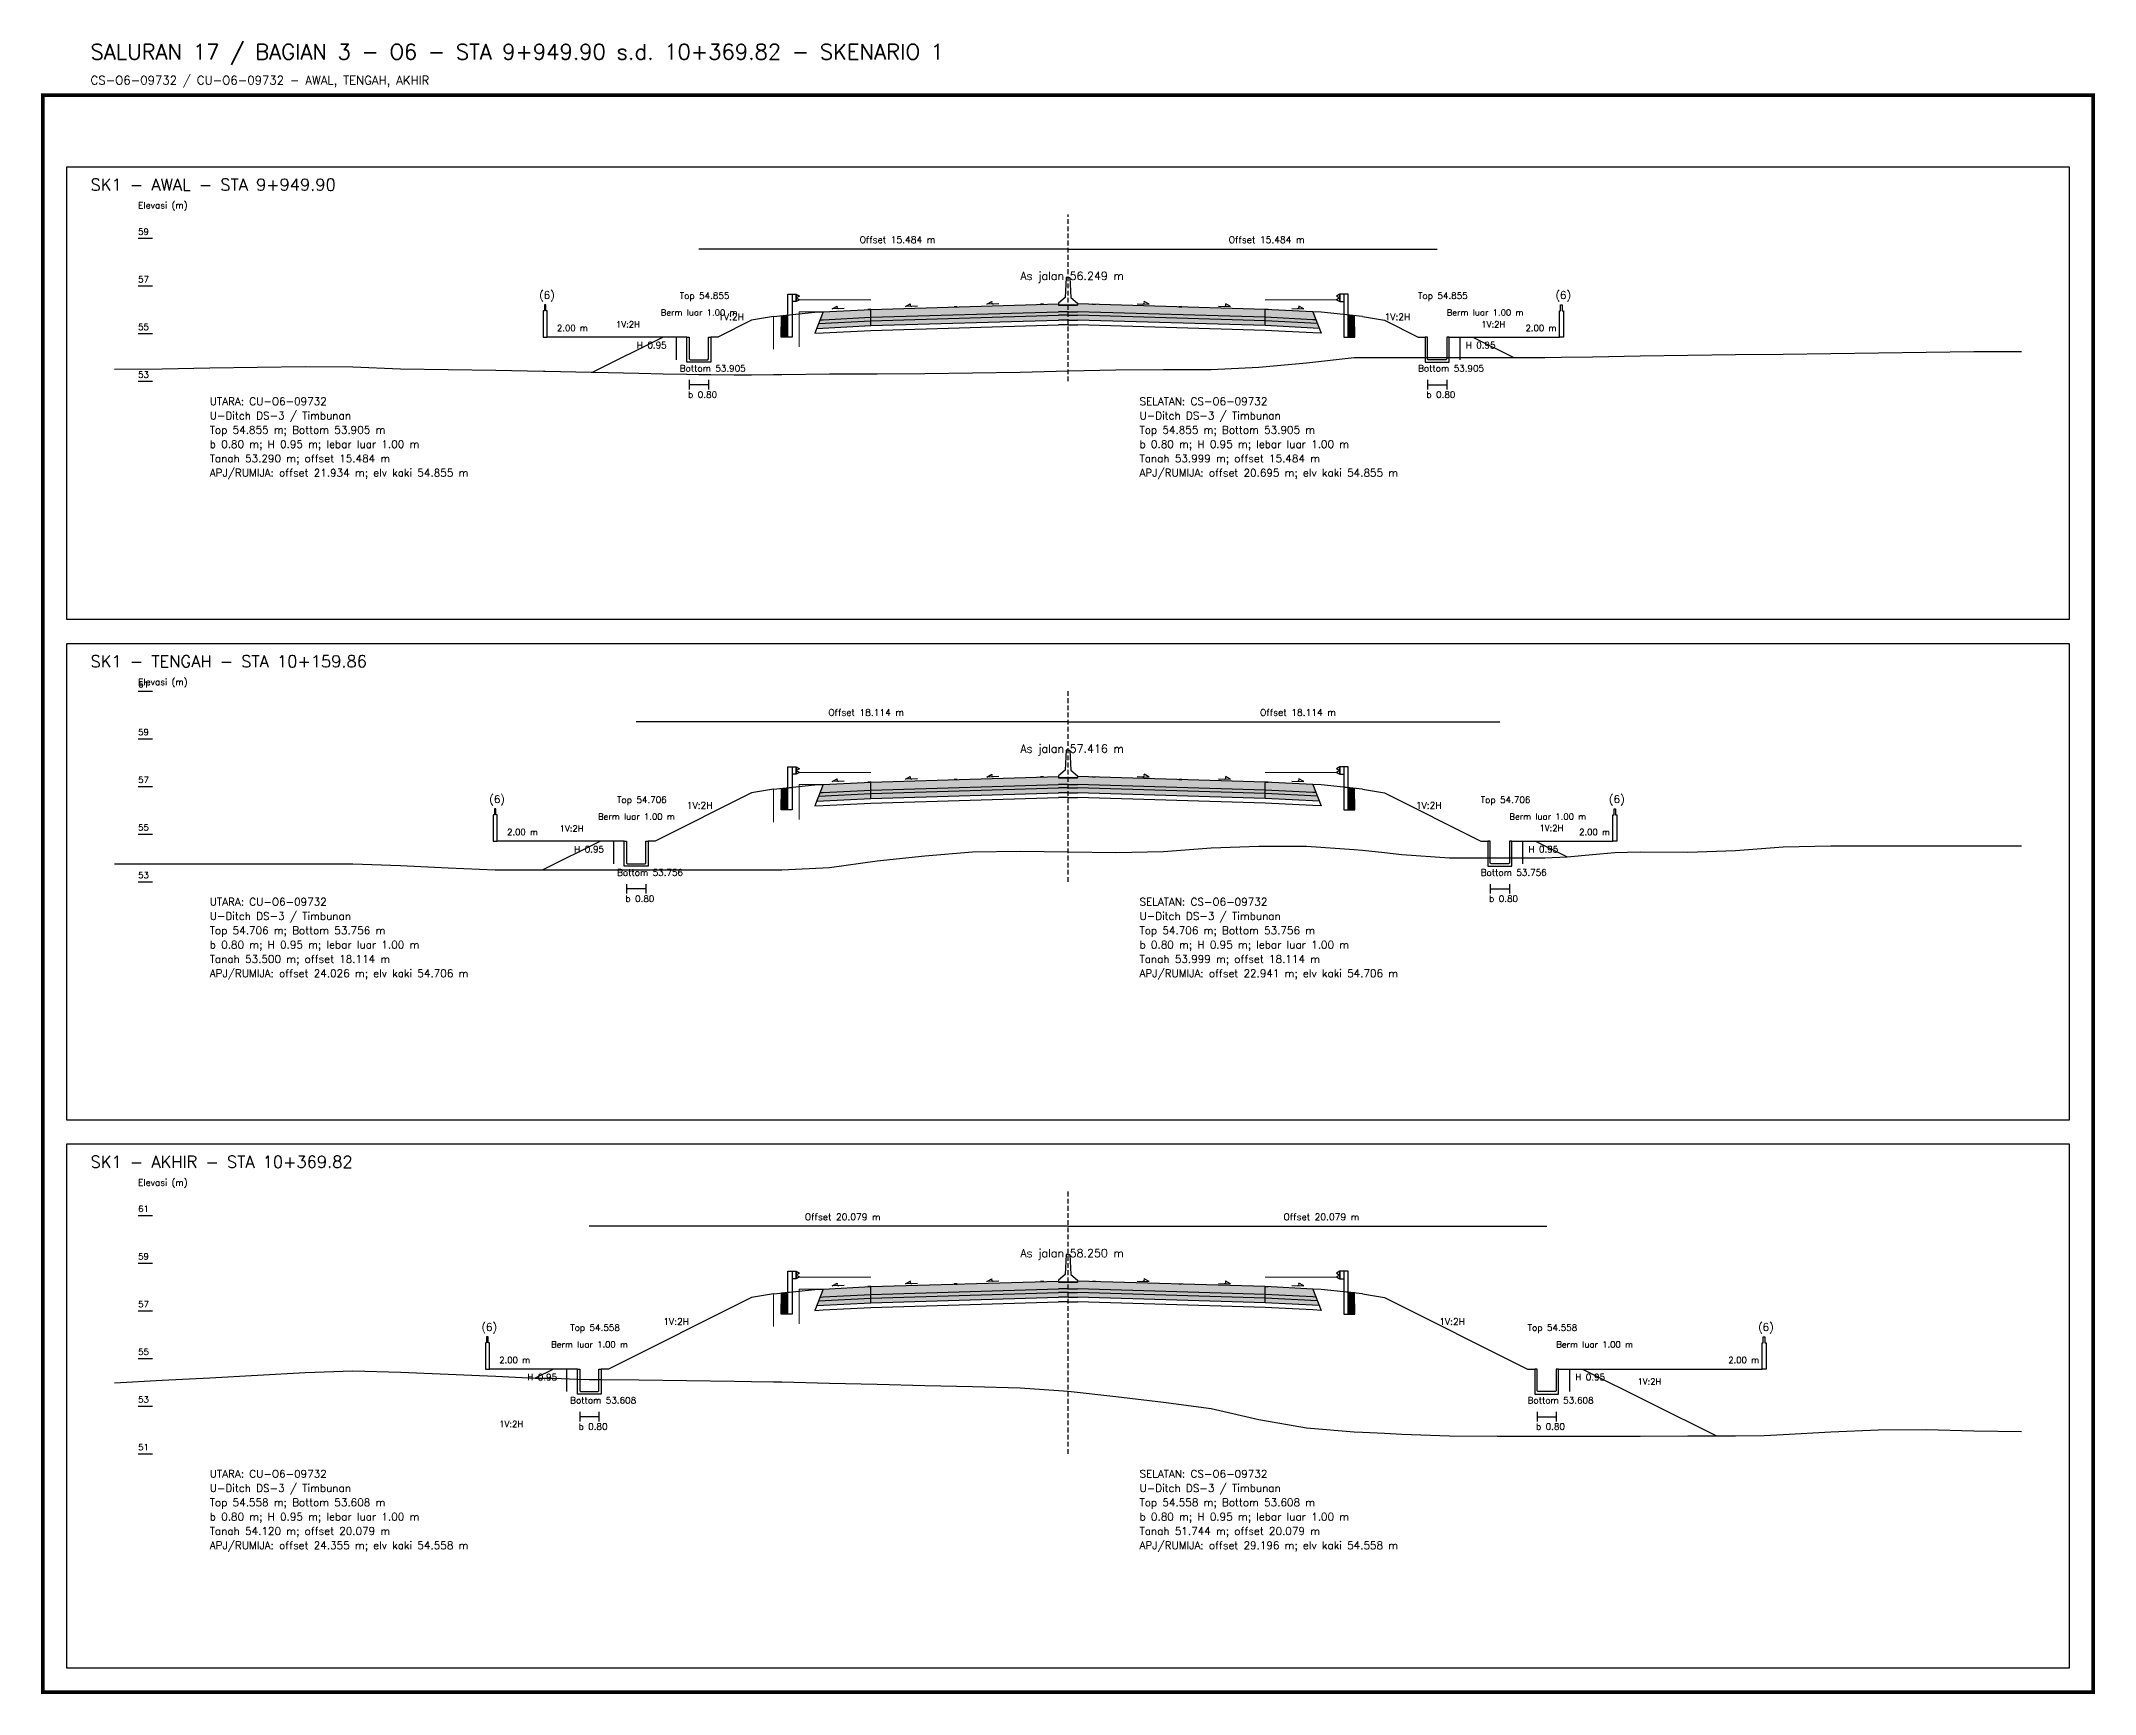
# Model space of a CAD drawing. Header units: metres. Extents: x -24715 to -24517, y 27498 to 30841.
# Drawn here: x -24714.7 to -24628.6, y 29500.3 to 29569.7 of the extents above; entities that cross this region are included whole.
import ezdxf

# ---------------------------------------------------------------- set-up
doc = ezdxf.new("R2010")
doc.units = ezdxf.units.M
doc.linetypes.add('PS_DASH', pattern=[0.3, 0.2, -0.1])
for name, color, linetype, lineweight in [('Dimensi', 230, 'Continuous', 20), ('GRS-ARSIR (HATCH)', 8, 'Continuous', 9), ('Guardrail', 20, 'Continuous', 30), ('HATCH - Beton ramping', 210, 'Continuous', 9), ('HATCH - LFA', 30, 'Continuous', 9), ('HATCH - Pavement', 50, 'Continuous', 9), ('Marka', 20, 'Continuous', 30), ('POT_ALL_GROUP', 2, 'Continuous', 70)]:
    doc.layers.add(name, color=color, linetype=linetype, lineweight=lineweight)
for name, color, linetype in [('POT_ALL_APJ', 2, 'Continuous'), ('POT_ALL_BORDER', 8, 'Continuous'), ('POT_ALL_CHANNEL1', 200, 'Continuous'), ('POT_ALL_DIM', 7, 'Continuous'), ('POT_ALL_GROUND', 1, 'Continuous'), ('POT_ALL_GUIDE', 8, 'Continuous'), ('POT_ALL_ROAD', 4, 'Continuous')]:
    doc.layers.add(name, color=color, linetype=linetype)
doc.styles.get("Standard").update_dxf_attribs({"font": 'simplex.shx'})

msp = doc.modelspace()

# ---------------------------------------------------------------- texts
at = {"layer": 'POT_ALL_APJ'}
for s, height, p in [('(6)', 0.32, (-24693.83359, 29558.83645)), ('(6)', 0.32, (-24651.20445, 29558.83645)), ('2.00 m', 0.26, (-24693.08359, 29557.48645)), ('2.00 m', 0.26, (-24652.45445, 29557.48645)), ('(6)', 0.32, (-24695.92586, 29537.68801)), ('(6)', 0.32, (-24648.95838, 29537.68801)), ('2.00 m', 0.26, (-24695.17586, 29536.33801)), ('2.00 m', 0.26, (-24650.20838, 29536.33801)), ('(6)', 0.32, (-24696.25473, 29515.53958)), ('(6)', 0.32, (-24642.70373, 29515.53958)), ('2.00 m', 0.26, (-24695.50473, 29514.18958)), ('2.00 m', 0.26, (-24643.95373, 29514.18958))]:
    msp.add_text(s, height=height, dxfattribs=at).set_placement(p)
at = {"layer": 'POT_ALL_CHANNEL1'}
for s, height, p in [('Top 54.855', 0.27, (-24687.93377, 29558.83645)), ('Top 54.855', 0.27, (-24656.96502, 29558.83645)), ('Bottom 53.905', 0.27, (-24687.93377, 29555.78645)), ('Bottom 53.905', 0.27, (-24656.96502, 29555.78645)), ('UTARA: CU-O6-09732', 0.32, (-24707.64939, 29554.3816)), ('SELATAN: CS-O6-09732', 0.32, (-24668.64939, 29554.3816)), ('Top 54.706', 0.27, (-24690.56314, 29537.68801)), ('Top 54.706', 0.27, (-24654.33565, 29537.68801)), ('Bottom 53.756', 0.27, (-24690.56314, 29534.63801)), ('Bottom 53.756', 0.27, (-24654.33565, 29534.63801)), ('UTARA: CU-O6-09732', 0.32, (-24707.64939, 29533.3816)), ('SELATAN: CS-O6-09732', 0.32, (-24668.64939, 29533.3816)), ('Top 54.558', 0.27, (-24692.52872, 29515.53958)), ('Top 54.558', 0.27, (-24652.37006, 29515.53958)), ('Bottom 53.608', 0.27, (-24692.52872, 29512.48958)), ('Bottom 53.608', 0.27, (-24652.37006, 29512.48958)), ('UTARA: CU-O6-09732', 0.32, (-24707.64939, 29509.3816)), ('SELATAN: CS-O6-09732', 0.32, (-24668.64939, 29509.3816))]:
    msp.add_text(s, height=height, dxfattribs=at).set_placement(p)
at = {"layer": 'POT_ALL_DIM'}
for s, height, p in [('SK1 - AWAL - STA 9+949.90', 0.5, (-24712.64939, 29563.3816)), ('Elevasi (m)', 0.27, (-24710.64939, 29562.6316)), ('59', 0.26, (-24710.64939, 29561.5316)), ('Offset 15.484 m', 0.28, (-24680.39158, 29561.181)), ('Offset 15.484 m', 0.28, (-24664.90721, 29561.181)), ('57', 0.26, (-24710.64939, 29559.5316)), ('As jalan 56.249 m', 0.34, (-24673.64939, 29559.631)), ('Berm luar 1.00 m', 0.26, (-24688.73377, 29558.13645)), ('1V:2H', 0.28, (-24686.32654, 29557.94007)), ('1V:2H', 0.28, (-24658.37225, 29557.94007)), ('Berm luar 1.00 m', 0.26, (-24655.76502, 29558.13645)), ('55', 0.26, (-24710.64939, 29557.5316)), ('1V:2H', 0.26, (-24690.60868, 29557.63645)), ('1V:2H', 0.26, (-24654.30974, 29557.63645)), ('H 0.95', 0.27, (-24689.73377, 29556.76145)), ('H 0.95', 0.27, (-24654.96502, 29556.76145)), ('53', 0.26, (-24710.64939, 29555.5316)), ('b 0.80', 0.27, (-24687.58377, 29554.68645)), ('b 0.80', 0.27, (-24656.61502, 29554.68645)), ('U-Ditch DS-3 / Timbunan', 0.32, (-24707.64939, 29553.7816)), ('U-Ditch DS-3 / Timbunan', 0.32, (-24668.64939, 29553.7816)), ('Top 54.855 m; Bottom 53.905 m', 0.32, (-24707.64939, 29553.1816)), ('b 0.80 m; H 0.95 m; lebar luar 1.00 m', 0.32, (-24707.64939, 29552.5816)), ('Top 54.855 m; Bottom 53.905 m', 0.32, (-24668.64939, 29553.1816)), ('b 0.80 m; H 0.95 m; lebar luar 1.00 m', 0.32, (-24668.64939, 29552.5816)), ('Tanah 53.290 m; offset 15.484 m', 0.32, (-24707.64939, 29551.9816)), ('Tanah 53.999 m; offset 15.484 m', 0.32, (-24668.64939, 29551.9816)), ('APJ/RUMIJA: offset 21.934 m; elv kaki 54.855 m', 0.32, (-24707.64939, 29551.3816)), ('APJ/RUMIJA: offset 20.695 m; elv kaki 54.855 m', 0.32, (-24668.64939, 29551.3816)), ('SK1 - TENGAH - STA 10+159.86', 0.5, (-24712.64939, 29543.3816)), ('61', 0.26, (-24710.64939, 29542.5316)), ('Elevasi (m)', 0.27, (-24710.64939, 29542.6316)), ('Offset 18.114 m', 0.28, (-24681.70627, 29541.34725)), ('Offset 18.114 m', 0.28, (-24663.59252, 29541.34725)), ('59', 0.26, (-24710.64939, 29540.5316)), ('As jalan 57.416 m', 0.34, (-24673.64939, 29539.79725)), ('57', 0.26, (-24710.64939, 29538.5316)), ('1V:2H', 0.28, (-24687.64122, 29537.44897)), ('1V:2H', 0.28, (-24657.05756, 29537.44897)), ('55', 0.26, (-24710.64939, 29536.5316)), ('1V:2H', 0.26, (-24692.9695, 29536.48801)), ('Berm luar 1.00 m', 0.26, (-24691.36314, 29536.98801)), ('Berm luar 1.00 m', 0.26, (-24653.13565, 29536.98801)), ('1V:2H', 0.26, (-24651.87201, 29536.50617)), ('H 0.95', 0.27, (-24692.36314, 29535.61301)), ('H 0.95', 0.27, (-24652.33565, 29535.61301)), ('53', 0.26, (-24710.64939, 29534.5316)), ('U-Ditch DS-3 / Timbunan', 0.32, (-24707.64939, 29532.7816)), ('b 0.80', 0.27, (-24690.21314, 29533.53801)), ('U-Ditch DS-3 / Timbunan', 0.32, (-24668.64939, 29532.7816)), ('b 0.80', 0.27, (-24653.98565, 29533.53801)), ('Top 54.706 m; Bottom 53.756 m', 0.32, (-24707.64939, 29532.1816)), ('Top 54.706 m; Bottom 53.756 m', 0.32, (-24668.64939, 29532.1816)), ('b 0.80 m; H 0.95 m; lebar luar 1.00 m', 0.32, (-24707.64939, 29531.5816)), ('b 0.80 m; H 0.95 m; lebar luar 1.00 m', 0.32, (-24668.64939, 29531.5816)), ('Tanah 53.500 m; offset 18.114 m', 0.32, (-24707.64939, 29530.9816)), ('APJ/RUMIJA: offset 24.026 m; elv kaki 54.706 m', 0.32, (-24707.64939, 29530.3816)), ('Tanah 53.999 m; offset 18.114 m', 0.32, (-24668.64939, 29530.9816)), ('APJ/RUMIJA: offset 22.941 m; elv kaki 54.706 m', 0.32, (-24668.64939, 29530.3816)), ('SK1 - AKHIR - STA 10+369.82', 0.5, (-24712.64939, 29522.3816)), ('Elevasi (m)', 0.27, (-24710.64939, 29521.6316)), ('61', 0.26, (-24710.64939, 29520.5316)), ('Offset 20.079 m', 0.28, (-24682.68906, 29520.1816)), ('Offset 20.079 m', 0.28, (-24662.60973, 29520.1816)), ('59', 0.26, (-24710.64939, 29518.5316)), ('As jalan 58.250 m', 0.34, (-24673.64939, 29518.6316)), ('57', 0.26, (-24710.64939, 29516.5316)), ('1V:2H', 0.28, (-24688.62402, 29515.79193)), ('1V:2H', 0.28, (-24656.07477, 29515.79193)), ('Berm luar 1.00 m', 0.26, (-24693.32872, 29514.83958)), ('Berm luar 1.00 m', 0.26, (-24651.17006, 29514.83958)), ('55', 0.26, (-24710.64939, 29514.5316)), ('H 0.95', 0.27, (-24694.32872, 29513.46458)), ('H 0.95', 0.27, (-24650.37006, 29513.46458)), ('1V:2H', 0.26, (-24647.7619, 29513.28547)), ('53', 0.26, (-24710.64939, 29512.5316)), ('1V:2H', 0.26, (-24695.50473, 29511.5016)), ('b 0.80', 0.27, (-24692.17872, 29511.38958)), ('b 0.80', 0.27, (-24652.02006, 29511.38958)), ('51', 0.26, (-24710.64939, 29510.5316)), ('U-Ditch DS-3 / Timbunan', 0.32, (-24707.64939, 29508.7816)), ('U-Ditch DS-3 / Timbunan', 0.32, (-24668.64939, 29508.7816)), ('Top 54.558 m; Bottom 53.608 m', 0.32, (-24707.64939, 29508.1816)), ('Top 54.558 m; Bottom 53.608 m', 0.32, (-24668.64939, 29508.1816)), ('Tanah 54.120 m; offset 20.079 m', 0.32, (-24707.64939, 29506.9816)), ('b 0.80 m; H 0.95 m; lebar luar 1.00 m', 0.32, (-24707.64939, 29507.5816)), ('Tanah 51.744 m; offset 20.079 m', 0.32, (-24668.64939, 29506.9816)), ('b 0.80 m; H 0.95 m; lebar luar 1.00 m', 0.32, (-24668.64939, 29507.5816)), ('APJ/RUMIJA: offset 24.355 m; elv kaki 54.558 m', 0.32, (-24707.64939, 29506.3816)), ('APJ/RUMIJA: offset 29.196 m; elv kaki 54.558 m', 0.32, (-24668.64939, 29506.3816))]:
    msp.add_text(s, height=height, dxfattribs=at).set_placement(p)
at = {"layer": 'POT_ALL_GROUP', "lineweight": 0}
for s, height, p in [('SALURAN 17 / BAGIAN 3 - O6 - STA 9+949.90 s.d. 10+369.82 - SKENARIO 1', 0.65, (-24712.64939, 29568.8816)), ('CS-O6-09732 / CU-O6-09732 - AWAL, TENGAH, AKHIR', 0.36, (-24712.64939, 29567.8316))]:
    msp.add_text(s, height=height, dxfattribs=at).set_placement(p)

# ---------------------------------------------------------------- blocks, each defined once
blk = doc.blocks.new('JALAN_ASLI_TIPIKAL_2OKT_METER')
at = {"layer": 'Guardrail', "lineweight": 9}
h = blk.add_hatch(dxfattribs=at)
h.set_pattern_fill('JIS_LC_20', color=256, scale=0.002)
h.set_pattern_definition([(45, (-29.65569, -21.99233), (-0.02828427, 0.02828427), []), (45, (-29.65489, -21.99233), (-0.02828427, 0.02828427), [])])
h.paths.add_polyline_path([(-12.025, -1.394), (-11.753, -1.394), (-11.753, -0.471), (-12.018, -0.498)])
h = blk.add_hatch(dxfattribs=at)
h.set_pattern_fill('JIS_LC_20', color=256, scale=0.002)
h.set_pattern_definition([(45, (-29.40569, -21.99233), (-0.02828427, 0.02828427), []), (45, (-29.40489, -21.99233), (-0.02828427, 0.02828427), [])])
h.paths.add_polyline_path([(12.018, -0.498), (11.753, -0.471), (11.753, -1.394), (12.025, -1.394)])
at = {"layer": 'HATCH - Beton ramping'}
h = blk.add_hatch(dxfattribs=at)
h.set_pattern_fill('AR-CONC', color=256, scale=0.0005)
h.set_pattern_definition([(50, (-28.949556, -21.99233), (0.09109233, -0.00796954), [0.009525, -0.104775]), (355, (-28.94956, -21.99233), (-0.0176217, 0.09552842), [0.00762, -0.0838203]), (100.45144, (-28.941965, -21.992995), (0.07347062, 0.08755888), [0.008095, -0.08904512]), (46.1842, (-28.94956, -21.96693), (0.13553952, -0.02102116), [0.0142875, -0.1571625]), (96.63556, (-28.93826, -21.96868), (0.11870207, 0.12371306), [0.0121425, -0.1335678]), (351.18415, (-28.94956, -21.96693), (0.11870207, 0.12371306), [0.01143, -0.12572987]), (21, (-28.936856, -21.97328), (0.0758072, -0.0511326), [0.009525, -0.104775]), (326, (-28.93686, -21.97328), (0.03090101, 0.09209398), [0.00762, -0.08382]), (71.45144, (-28.93054, -21.97754), (0.1067082, 0.04096138), [0.008095, -0.08904497]), (37.5, (-28.949556, -21.99233), (0.001544302, 0.04227752), [0, -0.082804, 0, -0.08509, 0, -0.0841375]), (7.5, (-28.949556, -21.99233), (0.03340983, 0.05009029), [0, -0.048514, 0, -0.080899, 0, -0.0320675]), (327.5, (-28.977877, -21.99233), (0.067795298, -0.002864372), [0, -0.03175, 0, -0.09906, 0, -0.131445]), (317.5, (-28.990577, -21.99233), (0.07406459, 0.01271325), [0, -0.041275, 0, -0.065786, 0, -0.093345])])
h.paths.add_polyline_path([(-8.27, -0.566), (-10.401, -0.666), (-10.461, -0.826), (-8.27, -0.716)])
h.paths.add_polyline_path([(-0.4, -0.48), (0, -0.48), (0, -0.33), (-0.4, -0.33), (-8.27, -0.566), (-8.27, -0.716)])
h = blk.add_hatch(dxfattribs=at)
h.set_pattern_fill('AR-CONC', color=256, scale=0.0005)
h.set_pattern_definition([(50, (-28.699556, -21.99233), (0.09109233, -0.00796954), [0.009525, -0.104775]), (355, (-28.69956, -21.99233), (-0.01762171, 0.09552842), [0.00762, -0.0838203]), (100.45144, (-28.691965, -21.992995), (0.07347062, 0.08755888), [0.008095, -0.08904512]), (46.1842, (-28.69956, -21.96693), (0.13553952, -0.02102116), [0.0142875, -0.1571625]), (96.63556, (-28.68826, -21.96868), (0.11870207, 0.12371306), [0.0121425, -0.1335678]), (351.18415, (-28.69956, -21.96693), (0.11870207, 0.12371306), [0.01143, -0.12572987]), (21, (-28.686856, -21.97328), (0.0758072, -0.0511326), [0.009525, -0.104775]), (326, (-28.68686, -21.97328), (0.03090101, 0.09209398), [0.00762, -0.08382]), (71.45144, (-28.68054, -21.97754), (0.10670821, 0.04096138), [0.008095, -0.08904497]), (37.5, (-28.699556, -21.99233), (0.001544302, 0.04227752), [0, -0.082804, 0, -0.08509, 0, -0.0841375]), (7.5, (-28.699556, -21.99233), (0.03340983, 0.050090287), [0, -0.048514, 0, -0.080899, 0, -0.0320675]), (327.5, (-28.727877, -21.99233), (0.067795298, -0.002864372), [0, -0.03175, 0, -0.09906, 0, -0.131445]), (317.5, (-28.740577, -21.99233), (0.07406459, 0.012713246), [0, -0.041275, 0, -0.065786, 0, -0.093345])])
h.paths.add_polyline_path([(8.27, -0.566), (10.401, -0.666), (10.461, -0.826), (8.27, -0.716)])
h.paths.add_polyline_path([(0.4, -0.48), (0, -0.48), (0, -0.33), (0.4, -0.33), (8.27, -0.566), (8.27, -0.716)])
at = {"layer": 'HATCH - LFA'}
h = blk.add_hatch(dxfattribs=at)
h.set_pattern_fill('GRAVEL', color=256, scale=0.0075)
h.set_pattern_definition([(228.012788, (-28.812396, -21.801831), (-1.524, -1.7145), [0.0256291, -2.5372863]), (184.96974, (-28.829541, -21.820881), (2.2859999991, 0.1905000109), [0.04398035, -4.3540537]), (132.510447, (-28.873356, -21.824691), (1.9050000008, -2.0954999993), [0.0310111, -3.0701042]), (267.27369, (-28.947651, -21.872316), (0.1905000004, 3.81), [0.0400503, -3.9649828]), (292.833654, (-28.949556, -21.912321), (-0.9525, 2.286), [0.0392725, -3.8879856]), (357.27369, (-28.934316, -21.948516), (-3.81, 0.1905000004), [0.0400503, -3.9649828]), (37.69424, (-28.894311, -21.950421), (-2.4764999999, -1.9050000001), [0.0529645, -5.24348365]), (72.255328, (-28.852401, -21.918036), (1.3335000004, 4.1909999999), [0.050004, -4.95039425]), (121.429566, (-28.837161, -21.870411), (-1.5240000002, 2.4764999999), [0.040186, -3.9784159]), (175.23636, (-28.858116, -21.836121), (2.0955, -0.1905), [0.0458785, -2.2480453]), (222.397438, (-28.903836, -21.832311), (-2.2859999999, -2.0955000001), [0.05933084, -5.8737579]), (138.814075, (-28.759056, -21.874221), (-1.3335, 1.143), [0.0202503, -2.0047924]), (171.469234, (-28.774296, -21.860886), (2.4765, -0.3809999996), [0.03852615, -3.8140979]), (225, (-28.8124, -21.85517), (0, -0.1905), [0.0269407, -0.242467]), (203.19859, (-28.82573, -21.832311), (0.9525, 0.381), [0.0145081, -1.4362967]), (291.80141, (-28.839066, -21.838026), (-0.1905, 0.5715), [0.0205174, -1.0053565]), (30.96376, (-28.831446, -21.857076), (0.5715, 0.381), [0.033324, -1.0774724]), (161.56505, (-28.80287, -21.83993), (0.381, -0.1905), [0.0240965, -0.5783174]), (16.38954, (-28.949556, -21.838026), (1.905, 0.5715), [0.0337566, -3.341912]), (70.346176, (-28.917171, -21.828501), (-0.762, -2.0955), [0.0283199, -2.8036662]), (293.19859, (-28.80287, -21.801831), (-0.381, 0.9525), [0.029016, -1.4217888]), (343.61046, (-28.791441, -21.828501), (-1.905, 0.5715), [0.0337566, -3.341912]), (339.443955, (-28.949556, -21.956136), (-0.9525, 0.381), [0.0325526, -1.5950801]), (294.77514, (-28.919076, -21.967566), (-0.952500001, 2.0954999995), [0.0272754, -2.7002695]), (66.80141, (-28.800966, -21.992331), (0.381, 0.9525), [0.029016, -1.4217888]), (17.354025, (-28.789536, -21.965661), (-2.4765, -0.762), [0.0319337, -3.1614282]), (69.443955, (-28.89431, -21.992331), (-0.381, -0.9525), [0.0162763, -1.6113564]), (101.30993, (-28.812396, -21.99233), (-0.1905, 0.762), [0.0097136, -0.9616496]), (165.96376, (-28.8143, -21.982806), (0.5715, -0.1905), [0.0392725, -0.7461791]), (186.009006, (-28.852401, -21.973281), (1.905, 0.1905), [0.036395, -3.6031024]), (303.69007, (-28.831446, -21.87422), (-0.1905, 0.381), [0.0274743, -0.6593832]), (353.157227, (-28.816206, -21.897081), (3.2385, -0.3809999998), [0.0479668, -4.7487007]), (60.945396, (-28.76858, -21.902796), (-0.762, -1.3335), [0.0196131, -1.9417044]), (90, (-28.75906, -21.88565), (-0.1905, 0.1905), [0.01143, -0.17907]), (120.256437, (-28.856211, -21.967566), (0.762, -1.3335), [0.026465, -2.6200456]), (48.012787, (-28.869546, -21.944706), (1.524, 1.7145), [0.0512582, -2.5116572]), (0, (-28.83526, -21.9066), (0.1905, 0.1905), [0.04953, -0.14097]), (325.304846, (-28.785726, -21.906606), (1.9050000007, -1.333499999), [0.0301207, -2.9819488]), (254.0546, (-28.76096, -21.92375), (-0.1905, -0.762), [0.0277372, -1.3591238]), (207.645975, (-28.768581, -21.950421), (-3.6195000001, -1.9049999997), [0.0451609, -4.4709348]), (175.426079, (-28.808586, -21.971376), (-2.4765, 0.1905), [0.0477772, -4.7299385])])
h.paths.add_polyline_path([(-8.27, -0.716), (-10.461, -0.826), (-10.54, -1.03), (-8.27, -0.916)])
h.paths.add_polyline_path([(-0.4, -0.68), (0, -0.68), (0, -0.48), (-0.4, -0.48), (-8.27, -0.716), (-8.27, -0.916)])
h = blk.add_hatch(dxfattribs=at)
h.set_pattern_fill('GRAVEL', color=256, scale=0.0075)
h.set_pattern_definition([(228.012788, (-28.562396, -21.801831), (-1.524, -1.7145), [0.0256291, -2.5372863]), (184.96974, (-28.579541, -21.820881), (2.2859999991, 0.1905000109), [0.04398035, -4.3540537]), (132.510447, (-28.623356, -21.824691), (1.9050000008, -2.0954999993), [0.0310111, -3.0701042]), (267.27369, (-28.697651, -21.872316), (0.1905000004, 3.81), [0.04005034, -3.9649828]), (292.833654, (-28.699556, -21.912321), (-0.9525, 2.286), [0.0392725, -3.8879856]), (357.27369, (-28.684316, -21.948516), (-3.81, 0.1905000004), [0.04005034, -3.9649828]), (37.69424, (-28.644311, -21.950421), (-2.4764999999, -1.9050000001), [0.0529645, -5.24348365]), (72.255328, (-28.602401, -21.918036), (1.3335000004, 4.1909999999), [0.050004, -4.95039425]), (121.429566, (-28.587161, -21.870411), (-1.5240000002, 2.4764999999), [0.040186, -3.9784159]), (175.23636, (-28.608116, -21.836121), (2.0955, -0.1905000003), [0.0458785, -2.2480453]), (222.397438, (-28.653836, -21.832311), (-2.2859999999, -2.0955000001), [0.05933084, -5.87375794]), (138.814075, (-28.509056, -21.874221), (-1.3335, 1.143), [0.02025034, -2.0047924]), (171.469234, (-28.524296, -21.860886), (2.4765, -0.3809999996), [0.03852615, -3.8140979]), (225, (-28.5624, -21.85517), (0, -0.1905), [0.0269407, -0.242467]), (203.19859, (-28.57573, -21.832311), (0.9525, 0.381), [0.0145081, -1.4362967]), (291.80141, (-28.589066, -21.838026), (-0.1905, 0.5715), [0.0205174, -1.0053565]), (30.96376, (-28.581446, -21.857076), (0.5715, 0.381), [0.033324, -1.0774724]), (161.56505, (-28.55287, -21.83993), (0.381, -0.1905), [0.0240965, -0.57831736]), (16.38954, (-28.699556, -21.838026), (1.905, 0.5715), [0.0337566, -3.341912]), (70.346176, (-28.667171, -21.828501), (-0.762, -2.0955), [0.0283199, -2.8036662]), (293.19859, (-28.55287, -21.801831), (-0.381, 0.9525), [0.029016, -1.4217888]), (343.61046, (-28.541441, -21.828501), (-1.905, 0.5714999999), [0.0337566, -3.341912]), (339.443955, (-28.699556, -21.956136), (-0.9525, 0.381), [0.03255264, -1.5950801]), (294.77514, (-28.669076, -21.967566), (-0.952500001, 2.0954999995), [0.0272754, -2.7002695]), (66.80141, (-28.550966, -21.992331), (0.381, 0.9525), [0.029016, -1.4217888]), (17.354025, (-28.539536, -21.965661), (-2.4765, -0.7620000002), [0.0319337, -3.1614282]), (69.443955, (-28.64431, -21.992331), (-0.381, -0.9525), [0.0162763, -1.6113564]), (101.30993, (-28.562396, -21.99233), (-0.1905, 0.762), [0.0097136, -0.9616496]), (165.96376, (-28.5643, -21.982806), (0.5715, -0.1905), [0.0392725, -0.7461791]), (186.009006, (-28.602401, -21.973281), (1.905, 0.1905), [0.036395, -3.6031024]), (303.69007, (-28.581446, -21.87422), (-0.1905, 0.381), [0.0274743, -0.6593832]), (353.157227, (-28.566206, -21.897081), (3.2385, -0.3809999998), [0.04796676, -4.7487007]), (60.945396, (-28.51858, -21.902796), (-0.762, -1.3335), [0.0196131, -1.9417044]), (90, (-28.50906, -21.88565), (-0.1905, 0.1905), [0.01143, -0.17907]), (120.256437, (-28.606211, -21.967566), (0.762, -1.3335), [0.026465, -2.62004556]), (48.012787, (-28.619546, -21.944706), (1.524, 1.7145), [0.0512582, -2.5116572]), (0, (-28.58526, -21.9066), (0.1905, 0.1905), [0.04953, -0.14097]), (325.304846, (-28.535726, -21.906606), (1.9050000007, -1.333499999), [0.0301207, -2.98194875]), (254.054604, (-28.51096, -21.92375), (-0.1905, -0.762), [0.0277372, -1.35912375]), (207.645975, (-28.518581, -21.950421), (-3.6195000001, -1.9049999997), [0.0451609, -4.4709348]), (175.426079, (-28.558586, -21.971376), (-2.4765, 0.1905), [0.0477772, -4.7299385])])
h.paths.add_polyline_path([(8.27, -0.716), (10.461, -0.826), (10.54, -1.03), (8.27, -0.916)])
h.paths.add_polyline_path([(0.4, -0.68), (0, -0.68), (0, -0.48), (0.4, -0.48), (8.27, -0.716), (8.27, -0.916)])
at = {"layer": 'HATCH - Pavement'}
h = blk.add_hatch(dxfattribs=at)
h.set_pattern_fill('AR-CONC', color=256, scale=0.001)
h.set_pattern_definition([(50, (-89.43046, -52.62889), (0.18218467, -0.01593909), [0.01905, -0.20955]), (355, (-89.43046, -52.6289), (-0.03524342, 0.19105685), [0.01524, -0.1676406]), (100.45144, (-89.41528, -52.63022), (0.14694125, 0.17511775), [0.01619, -0.17809024]), (46.1842, (-89.43046, -52.5781), (0.27107904, -0.04204233), [0.028575, -0.314325]), (96.63556, (-89.40787, -52.5816), (0.23740413, 0.2474261), [0.024285, -0.2671356]), (351.18415, (-89.43046, -52.5781), (0.2374041, 0.2474261), [0.02286, -0.2514597]), (21, (-89.40506, -52.59079), (0.1516144, -0.1022652), [0.01905, -0.20955]), (326, (-89.40506, -52.5908), (0.06180203, 0.18418797), [0.01524, -0.16764]), (71.45144, (-89.39243, -52.59931), (0.21341642, 0.08192277), [0.01619, -0.17808994]), (37.5, (-89.43046, -52.62889), (0.003088603, 0.08455504), [0, -0.165608, 0, -0.17018, 0, -0.168275]), (7.5, (-89.43046, -52.62889), (0.06681966, 0.100180575), [0, -0.097028, 0, -0.161798, 0, -0.064135]), (327.5, (-89.4871, -52.62889), (0.135590595, -0.005728744), [0, -0.0635, 0, -0.19812, 0, -0.26289]), (317.5, (-89.5125, -52.62889), (0.14812918, 0.02542649), [0, -0.08255, 0, -0.131572, 0, -0.18669])])
h.paths.add_polyline_path([(-8.27, -0.236), (-10.27, -0.336), (-10.401, -0.673), (-10.27, -0.666), (-8.27, -0.566)])
h.paths.add_polyline_path([(-0.4, -0.33), (0, -0.33), (0, 0), (-0.4, 0), (-8.27, -0.236), (-8.27, -0.566)])
h = blk.add_hatch(dxfattribs=at)
h.set_pattern_fill('AR-CONC', color=256, scale=0.001)
h.set_pattern_definition([(50, (-89.18046, -52.62889), (0.18218467, -0.01593909), [0.01905, -0.20955]), (355, (-89.18046, -52.6289), (-0.03524342, 0.19105685), [0.01524, -0.16764058]), (100.45144, (-89.16528, -52.63022), (0.14694125, 0.17511775), [0.01619, -0.17809024]), (46.1842, (-89.18046, -52.5781), (0.27107904, -0.04204233), [0.028575, -0.314325]), (96.63556, (-89.15787, -52.5816), (0.23740413, 0.2474261), [0.024285, -0.2671356]), (351.18415, (-89.18046, -52.5781), (0.2374041, 0.2474261), [0.02286, -0.2514597]), (21, (-89.15506, -52.59079), (0.1516144, -0.1022652), [0.01905, -0.20955]), (326, (-89.15506, -52.5908), (0.06180203, 0.18418797), [0.01524, -0.16764]), (71.45144, (-89.14243, -52.59931), (0.21341642, 0.08192277), [0.01619, -0.17808994]), (37.5, (-89.18046, -52.62889), (0.003088603, 0.08455504), [0, -0.165608, 0, -0.17018, 0, -0.168275]), (7.5, (-89.18046, -52.62889), (0.06681966, 0.100180575), [0, -0.097028, 0, -0.161798, 0, -0.064135]), (327.5, (-89.2371, -52.62889), (0.135590595, -0.005728744), [0, -0.0635, 0, -0.19812, 0, -0.26289]), (317.5, (-89.2625, -52.62889), (0.14812918, 0.02542649), [0, -0.08255, 0, -0.131572, 0, -0.18669])])
h.paths.add_polyline_path([(8.27, -0.236), (10.27, -0.336), (10.401, -0.673), (10.27, -0.666), (8.27, -0.566)])
h.paths.add_polyline_path([(0.4, -0.33), (0, -0.33), (0, 0), (0.4, 0), (8.27, -0.236), (8.27, -0.566)])
at = {"layer": 'Marka'}
h = blk.add_hatch(color=256, dxfattribs=at)
h.dxf.hatch_style = 1
h.paths.add_polyline_path([(-8.27, -0.23), (-8.39, -0.236), (-8.39, -0.242), (-8.27, -0.236)])
h.paths.add_polyline_path([(-4.65, -0.122), (-4.77, -0.125), (-4.77, -0.131), (-4.65, -0.128)])
h.paths.add_polyline_path([(-1.03, -0.019), (-1.03, -0.013), (-1.15, -0.017), (-1.15, -0.023)])
h = blk.add_hatch(color=256, dxfattribs=at)
h.dxf.hatch_style = 1
h.paths.add_polyline_path([(8.27, -0.23), (8.39, -0.236), (8.39, -0.242), (8.27, -0.236)])
h.paths.add_polyline_path([(4.65, -0.122), (4.77, -0.125), (4.77, -0.131), (4.65, -0.128)])
h.paths.add_polyline_path([(1.03, -0.019), (1.03, -0.013), (1.15, -0.017), (1.15, -0.023)])
for p, q in [((-8.27, -0.236), (-0.4, 0)), ((8.27, -0.236), (0.4, 0)), ((-12.353, -0.533), (-10.622, -0.354)), ((-10.27, -0.336), (-10.62, -1.234)), ((-10.62, -0.354), (-10.27, -0.336)), ((-10.461, -0.826), (-8.27, -0.716)), ((-10.401, -0.673), (-10.27, -0.666)), ((-10.27, -0.336), (-8.27, -0.236)), ((-10.27, -0.666), (-8.27, -0.566)), ((-8.27, -0.916), (-8.27, -0.236)), ((-8.27, -0.566), (-0.4, -0.33)), ((-8.27, -0.716), (-0.4, -0.48)), ((-8.27, -0.916), (-0.4, -0.68)), ((0, -0.05), (-0.4, -0.05)), ((0, -0.33), (-0.4, -0.33)), ((0, -0.48), (-0.4, -0.48)), ((0, -0.68), (-0.4, -0.68)), ((0, -0.05), (0.4, -0.05)), ((0, -0.33), (0.4, -0.33)), ((0, -0.48), (0.4, -0.48)), ((0, -0.68), (0.4, -0.68)), ((8.27, -0.566), (0.4, -0.33)), ((8.27, -0.716), (0.4, -0.48)), ((8.27, -0.916), (0.4, -0.68)), ((8.27, -0.916), (8.27, -0.236)), ((10.27, -0.336), (8.27, -0.236)), ((10.27, -0.666), (8.27, -0.566)), ((10.461, -0.826), (8.27, -0.716)), ((10.27, -0.336), (10.62, -1.234)), ((10.62, -0.354), (10.27, -0.336)), ((10.401, -0.673), (10.27, -0.666)), ((12.353, -0.533), (10.622, -0.354)), ((-10.62, -1.234), (-10.27, -1.216)), ((-10.54, -1.03), (-8.27, -0.916)), ((-10.27, -1.216), (-8.27, -1.116)), ((-8.27, -1.116), (-0.4, -0.88)), ((0, -0.88), (-0.4, -0.88)), ((0, -0.88), (0.4, -0.88)), ((8.27, -1.116), (0.4, -0.88)), ((10.54, -1.03), (8.27, -0.916)), ((10.27, -1.216), (8.27, -1.116)), ((10.62, -1.234), (10.27, -1.216))]:
    blk.add_line(p, q)
for points in [[(0, 1.11), (-0.075, 1.11), (-0.125, 0.27), (-0.4, 0.03), (-0.4, -0.05), (0, -0.05)], [(0, 1.11), (0.075, 1.11), (0.125, 0.27), (0.4, 0.03), (0.4, -0.05), (0, -0.05)], [(-6.818, -0.116), (-6.616, 0)], [(-3.401, -0.02), (-3.199, 0.096)], [(3.401, -0.02), (3.199, 0.096)], [(6.818, -0.116), (6.616, 0)], [(-9.887, -0.208), (-9.686, -0.092)], [(-9.387, -0.193), (-9.887, -0.208)], [(-6.318, -0.101), (-6.818, -0.116)], [(-2.901, -0.005), (-3.401, -0.02)], [(2.901, -0.005), (3.401, -0.02)], [(6.318, -0.101), (6.818, -0.116)], [(9.387, -0.193), (9.887, -0.208)], [(9.887, -0.208), (9.686, -0.092)]]:
    blk.add_lwpolyline(points)
for centre, start, end in [((-6.556, -0.037), 148.28164, 271.71836), ((-3.139, 0.059), 148.28164, 271.71836), ((3.139, 0.059), 268.28164, 31.71836), ((6.556, -0.037), 268.28164, 31.71836), ((-9.625, -0.129), 148.28164, 271.71836), ((9.625, -0.129), 268.28164, 31.71836)]:
    blk.add_arc(centre, 0.0711, start, end)
at = {"layer": 'Dimensi'}
for p, q in [((-8.27, 0.168), (-11.27, 0.168)), ((8.27, 0.168), (11.27, 0.168))]:
    blk.add_line(p, q, dxfattribs=at)
at = {"layer": 'GRS-ARSIR (HATCH)'}
for p, q in [((-12.353, -0.533), (-12.353, -1.909)), ((-11.27, -0.336), (-11.27, -1.803)), ((-10.27, -0.336), (-11.27, -0.336))]:
    blk.add_line(p, q, dxfattribs=at)
at = {"layer": 'Guardrail'}
for points in [[(-11.753, -1.394), (-11.753, 0.406), (-11.575, 0.406), (-11.575, -1.394), (-11.753, -1.394)], [(-11.575, 0.406), (-11.397, 0.406), (-11.397, 0.094), (-11.575, 0.094)], [(-11.397, 0.25), (-11.397, 0.406), (-11.262, 0.328), (-11.397, 0.25)], [(-11.397, 0.094), (-11.397, 0.25), (-11.262, 0.172), (-11.397, 0.094)], [(11.397, 0.25), (11.397, 0.406), (11.262, 0.328), (11.397, 0.25)], [(11.397, 0.094), (11.397, 0.25), (11.262, 0.172), (11.397, 0.094)], [(11.575, 0.406), (11.397, 0.406), (11.397, 0.094), (11.575, 0.094)], [(11.753, -1.394), (11.753, 0.406), (11.575, 0.406), (11.575, -1.394), (11.753, -1.394)], [(-11.575, -1.394), (-12.025, -1.394), (-12.018, -0.498), (-11.568, -0.453), (-11.575, -1.394)], [(11.575, -1.394), (12.025, -1.394), (12.018, -0.498), (11.568, -0.453), (11.575, -1.394)]]:
    blk.add_lwpolyline(points, dxfattribs=at)
at = {"layer": 'Marka'}
for points in [[(-8.39, -0.242), (-8.27, -0.236), (-8.27, -0.23), (-8.39, -0.236), (-8.39, -0.242)], [(8.39, -0.242), (8.27, -0.236), (8.27, -0.23), (8.39, -0.236), (8.39, -0.242)]]:
    blk.add_lwpolyline(points, dxfattribs=at)
for points in [[(-4.65, -0.122), (-4.77, -0.125), (-4.77, -0.131), (-4.65, -0.128)], [(-1.03, -0.013), (-1.15, -0.017), (-1.15, -0.023), (-1.03, -0.019)], [(1.03, -0.013), (1.15, -0.017), (1.15, -0.023), (1.03, -0.019)], [(4.65, -0.122), (4.77, -0.125), (4.77, -0.131), (4.65, -0.128)]]:
    blk.add_lwpolyline(points, close=True, dxfattribs=at)

# ---------------------------------------------------------------- linework, layer by layer
at = {"layer": 'POT_ALL_APJ', "linetype": 'Continuous'}
for points in [[(-24693.66859, 29558.34086), (-24693.66859, 29557.23645), (-24693.49859, 29557.23645), (-24693.49859, 29558.34086), (-24693.55359, 29558.34086), (-24693.55359, 29558.59086), (-24693.58359, 29558.59086), (-24693.61359, 29558.59086), (-24693.61359, 29558.34086), (-24693.66859, 29558.34086)], [(-24650.86945, 29558.34086), (-24650.86945, 29557.23645), (-24651.03945, 29557.23645), (-24651.03945, 29558.34086), (-24650.98445, 29558.34086), (-24650.98445, 29558.59086), (-24650.95445, 29558.59086), (-24650.92445, 29558.59086), (-24650.92445, 29558.34086), (-24650.86945, 29558.34086)], [(-24688.63377, 29557.23645), (-24693.49859, 29557.23645)], [(-24654.66502, 29557.23645), (-24651.03945, 29557.23645)], [(-24695.76086, 29537.19242), (-24695.76086, 29536.08801), (-24695.59086, 29536.08801), (-24695.59086, 29537.19242), (-24695.64586, 29537.19242), (-24695.64586, 29537.44242), (-24695.67586, 29537.44242), (-24695.70586, 29537.44242), (-24695.70586, 29537.19242), (-24695.76086, 29537.19242)], [(-24648.62338, 29537.19242), (-24648.62338, 29536.08801), (-24648.79338, 29536.08801), (-24648.79338, 29537.19242), (-24648.73838, 29537.19242), (-24648.73838, 29537.44242), (-24648.70838, 29537.44242), (-24648.67838, 29537.44242), (-24648.67838, 29537.19242), (-24648.62338, 29537.19242)], [(-24691.26314, 29536.08801), (-24695.59086, 29536.08801)], [(-24652.03565, 29536.08801), (-24648.79338, 29536.08801)], [(-24696.08973, 29515.04399), (-24696.08973, 29513.93958), (-24695.91973, 29513.93958), (-24695.91973, 29515.04399), (-24695.97473, 29515.04399), (-24695.97473, 29515.29399), (-24696.00473, 29515.29399), (-24696.03473, 29515.29399), (-24696.03473, 29515.04399), (-24696.08973, 29515.04399)], [(-24642.36873, 29515.04399), (-24642.36873, 29513.93958), (-24642.53873, 29513.93958), (-24642.53873, 29515.04399), (-24642.48373, 29515.04399), (-24642.48373, 29515.29399), (-24642.45373, 29515.29399), (-24642.42373, 29515.29399), (-24642.42373, 29515.04399), (-24642.36873, 29515.04399)], [(-24693.22872, 29513.93958), (-24695.91973, 29513.93958)], [(-24650.07006, 29513.93958), (-24642.53873, 29513.93958)]]:
    msp.add_lwpolyline(points, dxfattribs=at)
at = {"layer": 'POT_ALL_BORDER', "linetype": 'Continuous'}
for points in [[(-24713.64939, 29564.3816), (-24629.64939, 29564.3816), (-24629.64939, 29545.3816), (-24713.64939, 29545.3816), (-24713.64939, 29564.3816)], [(-24713.64939, 29544.3816), (-24629.64939, 29544.3816), (-24629.64939, 29524.3816), (-24713.64939, 29524.3816), (-24713.64939, 29544.3816)], [(-24713.64939, 29523.3816), (-24629.64939, 29523.3816), (-24629.64939, 29501.3816), (-24713.64939, 29501.3816), (-24713.64939, 29523.3816)]]:
    msp.add_lwpolyline(points, dxfattribs=at)
at = {"layer": 'POT_ALL_CHANNEL1', "linetype": 'Continuous'}
for points in [[(-24686.73377, 29557.23645), (-24686.63377, 29557.23645), (-24686.63377, 29556.18645), (-24687.63377, 29556.18645), (-24687.63377, 29557.23645), (-24687.53377, 29557.23645), (-24687.53377, 29556.31645), (-24687.50377, 29556.28645), (-24686.76377, 29556.28645), (-24686.73377, 29556.31645), (-24686.73377, 29557.23645)], [(-24656.56502, 29557.23645), (-24656.66502, 29557.23645), (-24656.66502, 29556.18645), (-24655.66502, 29556.18645), (-24655.66502, 29557.23645), (-24655.76502, 29557.23645), (-24655.76502, 29556.31645), (-24655.79502, 29556.28645), (-24656.53502, 29556.28645), (-24656.56502, 29556.31645), (-24656.56502, 29557.23645)], [(-24689.36314, 29536.08801), (-24689.26314, 29536.08801), (-24689.26314, 29535.03801), (-24690.26314, 29535.03801), (-24690.26314, 29536.08801), (-24690.16314, 29536.08801), (-24690.16314, 29535.16801), (-24690.13314, 29535.13801), (-24689.39314, 29535.13801), (-24689.36314, 29535.16801), (-24689.36314, 29536.08801)], [(-24653.93565, 29536.08801), (-24654.03565, 29536.08801), (-24654.03565, 29535.03801), (-24653.03565, 29535.03801), (-24653.03565, 29536.08801), (-24653.13565, 29536.08801), (-24653.13565, 29535.16801), (-24653.16565, 29535.13801), (-24653.90565, 29535.13801), (-24653.93565, 29535.16801), (-24653.93565, 29536.08801)], [(-24691.32872, 29513.93958), (-24691.22872, 29513.93958), (-24691.22872, 29512.88958), (-24692.22872, 29512.88958), (-24692.22872, 29513.93958), (-24692.12872, 29513.93958), (-24692.12872, 29513.01958), (-24692.09872, 29512.98958), (-24691.35872, 29512.98958), (-24691.32872, 29513.01958), (-24691.32872, 29513.93958)], [(-24651.97006, 29513.93958), (-24652.07006, 29513.93958), (-24652.07006, 29512.88958), (-24651.07006, 29512.88958), (-24651.07006, 29513.93958), (-24651.17006, 29513.93958), (-24651.17006, 29513.01958), (-24651.20006, 29512.98958), (-24651.94006, 29512.98958), (-24651.97006, 29513.01958), (-24651.97006, 29513.93958)]]:
    msp.add_lwpolyline(points, dxfattribs=at)
at = {"layer": 'POT_ALL_DIM', "linetype": 'Continuous'}
for points in [[(-24671.64939, 29560.931), (-24687.13377, 29560.931)], [(-24671.64939, 29560.931), (-24656.16502, 29560.931)], [(-24688.08377, 29557.23645), (-24688.08377, 29556.28645)], [(-24655.21502, 29557.23645), (-24655.21502, 29556.28645)], [(-24687.53377, 29555.43645), (-24687.53377, 29555.03645)], [(-24686.73377, 29555.23645), (-24687.53377, 29555.23645)], [(-24686.73377, 29555.43645), (-24686.73377, 29555.03645)], [(-24656.56502, 29555.43645), (-24656.56502, 29555.03645)], [(-24656.56502, 29555.23645), (-24655.76502, 29555.23645)], [(-24655.76502, 29555.43645), (-24655.76502, 29555.03645)], [(-24671.64939, 29541.09725), (-24689.76314, 29541.09725)], [(-24671.64939, 29541.09725), (-24653.53565, 29541.09725)], [(-24690.71314, 29536.08801), (-24690.71314, 29535.13801)], [(-24652.58565, 29536.08801), (-24652.58565, 29535.13801)], [(-24690.16314, 29534.28801), (-24690.16314, 29533.88801)], [(-24689.36314, 29534.08801), (-24690.16314, 29534.08801)], [(-24689.36314, 29534.28801), (-24689.36314, 29533.88801)], [(-24653.93565, 29534.28801), (-24653.93565, 29533.88801)], [(-24653.93565, 29534.08801), (-24653.13565, 29534.08801)], [(-24653.13565, 29534.28801), (-24653.13565, 29533.88801)], [(-24671.64939, 29519.9316), (-24691.72872, 29519.9316)], [(-24671.64939, 29519.9316), (-24651.57006, 29519.9316)], [(-24692.67872, 29513.93958), (-24692.67872, 29512.98958)], [(-24650.62006, 29513.93958), (-24650.62006, 29512.98958)], [(-24692.12872, 29512.13958), (-24692.12872, 29511.73958)], [(-24691.32872, 29511.93958), (-24692.12872, 29511.93958)], [(-24691.32872, 29512.13958), (-24691.32872, 29511.73958)], [(-24651.97006, 29512.13958), (-24651.97006, 29511.73958)], [(-24651.97006, 29511.93958), (-24651.17006, 29511.93958)], [(-24651.17006, 29512.13958), (-24651.17006, 29511.73958)]]:
    msp.add_lwpolyline(points, dxfattribs=at)
at = {"layer": 'POT_ALL_GROUND', "linetype": 'Continuous'}
for points in [[(-24711.64939, 29555.88686), (-24709.64939, 29555.90602), (-24707.64939, 29555.9428), (-24705.64939, 29555.97141), (-24703.64939, 29556.00578), (-24701.64939, 29555.99155), (-24699.64939, 29555.90209), (-24697.64939, 29555.87829), (-24695.64939, 29555.84825), (-24693.64939, 29555.80558), (-24693.58359, 29555.80418), (-24691.64939, 29555.76291), (-24691.58359, 29555.76151), (-24689.64939, 29555.72025), (-24688.63377, 29555.69966), (-24687.64939, 29555.68104), (-24687.63377, 29555.68074), (-24687.13377, 29555.67144), (-24686.63377, 29555.66303), (-24685.64939, 29555.64895), (-24684.91931, 29555.65229), (-24684.00267, 29555.66154), (-24683.64939, 29555.66386), (-24681.64939, 29555.69057), (-24679.64939, 29555.69341), (-24677.64939, 29555.70821), (-24675.64939, 29555.73102), (-24673.64939, 29555.76663), (-24671.64939, 29555.81319), (-24669.64939, 29555.86004), (-24667.64939, 29555.87527), (-24665.64939, 29555.87911), (-24663.64939, 29555.97529), (-24661.64939, 29556.15605), (-24659.64939, 29556.3816), (-24659.29612, 29556.3816), (-24658.37948, 29556.3816), (-24657.64939, 29556.3815), (-24656.66502, 29556.38099), (-24656.16502, 29556.38073), (-24655.66502, 29556.38045), (-24655.64939, 29556.38045), (-24654.66502, 29556.38042), (-24653.64939, 29556.38089), (-24652.95445, 29556.38116), (-24651.64939, 29556.38424), (-24650.95445, 29556.39418), (-24649.64939, 29556.41286), (-24647.64939, 29556.44741), (-24645.64939, 29556.47293), (-24643.64939, 29556.49876), (-24641.64939, 29556.52562), (-24639.64939, 29556.55247), (-24637.64939, 29556.57932), (-24635.64939, 29556.60618), (-24633.64939, 29556.6316), (-24631.64939, 29556.6316)], [(-24711.64939, 29535.13185), (-24709.64939, 29535.1331), (-24707.64939, 29535.13431), (-24705.64939, 29535.13445), (-24703.64939, 29535.13319), (-24701.64939, 29535.13194), (-24699.64939, 29535.06317), (-24697.64939, 29534.96997), (-24695.67586, 29534.8816), (-24695.64939, 29534.8816), (-24693.67586, 29534.8816), (-24693.64939, 29534.8816), (-24691.64939, 29534.8816), (-24691.26314, 29534.8816), (-24690.26314, 29534.8816), (-24689.76314, 29534.8816), (-24689.64939, 29534.8816), (-24689.26314, 29534.8816), (-24687.64939, 29534.8816), (-24685.64939, 29534.8816), (-24684.91931, 29534.8816), (-24684.00267, 29534.8816), (-24683.64939, 29534.8816), (-24681.64939, 29534.97914), (-24679.64939, 29535.2616), (-24677.64939, 29535.4765), (-24675.64939, 29535.6319), (-24673.64939, 29535.67115), (-24671.64939, 29535.63535), (-24669.64939, 29535.60979), (-24667.64939, 29535.64554), (-24665.64939, 29535.80153), (-24663.64939, 29535.8816), (-24661.64939, 29535.8816), (-24659.64939, 29535.73931), (-24659.29612, 29535.71169), (-24658.37948, 29535.60531), (-24657.64939, 29535.52051), (-24655.64939, 29535.38121), (-24654.03565, 29535.38091), (-24653.64939, 29535.38088), (-24653.53565, 29535.38087), (-24653.03565, 29535.38094), (-24652.03565, 29535.38127), (-24651.64939, 29535.38141), (-24650.70838, 29535.42432), (-24649.64939, 29535.52221), (-24648.70838, 29535.6092), (-24647.64939, 29535.63246), (-24645.64939, 29535.62276), (-24643.64939, 29535.69959), (-24641.64939, 29535.85055), (-24639.64939, 29535.88344), (-24637.64939, 29535.88476), (-24635.64939, 29535.88663), (-24633.64939, 29535.88854), (-24631.64939, 29535.89004)], [(-24711.64939, 29513.35815), (-24709.64939, 29513.46684), (-24707.64939, 29513.57024), (-24705.64939, 29513.67833), (-24703.64939, 29513.79327), (-24701.64939, 29513.86954), (-24699.64939, 29513.80789), (-24697.64939, 29513.72827), (-24696.00473, 29513.65636), (-24695.64939, 29513.64083), (-24694.00473, 29513.5516), (-24693.64939, 29513.55234), (-24693.22872, 29513.55254), (-24692.22872, 29513.50812), (-24691.72872, 29513.5013), (-24691.64939, 29513.50131), (-24691.22872, 29513.50134), (-24689.64939, 29513.48708), (-24687.64939, 29513.45125), (-24685.64939, 29513.42706), (-24684.91931, 29513.41731), (-24684.00267, 29513.40261), (-24683.64939, 29513.39694), (-24681.64939, 29513.35202), (-24679.64939, 29513.30186), (-24677.64939, 29513.25159), (-24675.64939, 29513.2037), (-24673.64939, 29513.15627), (-24671.64939, 29513.01275), (-24669.64939, 29512.78878), (-24667.64939, 29512.54704), (-24665.64939, 29512.27904), (-24663.64939, 29511.82063), (-24661.64939, 29511.46867), (-24659.64939, 29511.31026), (-24659.29612, 29511.29131), (-24658.37948, 29511.24212), (-24657.64939, 29511.20294), (-24655.64939, 29511.12934), (-24653.64939, 29511.12394), (-24652.07006, 29511.12546), (-24651.64939, 29511.12555), (-24651.57006, 29511.12556), (-24651.07006, 29511.12558), (-24650.07006, 29511.1253), (-24649.64939, 29511.1254), (-24647.64939, 29511.12819), (-24645.64939, 29511.1305), (-24644.45373, 29511.13136), (-24643.64939, 29511.13727), (-24642.45373, 29511.15175), (-24641.64939, 29511.18999), (-24639.64939, 29511.30442), (-24637.64939, 29511.38504), (-24635.64939, 29511.39726), (-24633.64939, 29511.34732), (-24631.64939, 29511.31392)]]:
    msp.add_lwpolyline(points, dxfattribs=at)
at = {"layer": 'POT_ALL_GROUP', "linetype": 'Continuous', "lineweight": 70, "const_width": 0.15}
msp.add_lwpolyline([(-24714.64939, 29567.3816), (-24628.64939, 29567.3816), (-24628.64939, 29500.3816), (-24714.64939, 29500.3816), (-24714.64939, 29567.3816)], dxfattribs=at)
at = {"layer": 'POT_ALL_GUIDE', "linetype": 'PS_DASH'}
for points in [[(-24671.64939, 29555.3816), (-24671.64939, 29562.3816)], [(-24671.64939, 29534.3816), (-24671.64939, 29542.3816)], [(-24671.64939, 29510.3816), (-24671.64939, 29521.3816)]]:
    msp.add_lwpolyline(points, dxfattribs=at)
at = {"layer": 'POT_ALL_GUIDE', "linetype": 'Continuous'}
for points in [[(-24710.64939, 29561.3816), (-24710.04939, 29561.3816)], [(-24710.64939, 29559.3816), (-24710.04939, 29559.3816)], [(-24710.64939, 29557.3816), (-24710.04939, 29557.3816)], [(-24710.64939, 29555.3816), (-24710.04939, 29555.3816)], [(-24710.64939, 29542.3816), (-24710.04939, 29542.3816)], [(-24710.64939, 29540.3816), (-24710.04939, 29540.3816)], [(-24710.64939, 29538.3816), (-24710.04939, 29538.3816)], [(-24710.64939, 29536.3816), (-24710.04939, 29536.3816)], [(-24710.64939, 29534.3816), (-24710.04939, 29534.3816)], [(-24710.64939, 29520.3816), (-24710.04939, 29520.3816)], [(-24710.64939, 29518.3816), (-24710.04939, 29518.3816)], [(-24710.64939, 29516.3816), (-24710.04939, 29516.3816)], [(-24710.64939, 29514.3816), (-24710.04939, 29514.3816)], [(-24710.64939, 29512.3816), (-24710.04939, 29512.3816)], [(-24710.64939, 29510.3816), (-24710.04939, 29510.3816)]]:
    msp.add_lwpolyline(points, dxfattribs=at)
at = {"layer": 'POT_ALL_ROAD', "linetype": 'Continuous'}
for points in [[(-24684.00267, 29558.0976), (-24684.91931, 29557.94368), (-24686.33377, 29557.23645), (-24686.63377, 29557.23645)], [(-24659.29612, 29558.0976), (-24658.37948, 29557.94368), (-24656.96502, 29557.23645), (-24656.66502, 29557.23645)], [(-24688.63377, 29557.23645), (-24691.58359, 29555.76151)], [(-24687.63377, 29557.23645), (-24688.63377, 29557.23645)], [(-24655.66502, 29557.23645), (-24654.66502, 29557.23645)], [(-24654.66502, 29557.23645), (-24652.95445, 29556.38116)], [(-24684.00267, 29538.26385), (-24684.91931, 29538.10993), (-24688.96314, 29536.08801), (-24689.26314, 29536.08801)], [(-24659.29612, 29538.26385), (-24658.37948, 29538.10993), (-24654.33565, 29536.08801), (-24654.03565, 29536.08801)], [(-24691.26314, 29536.08801), (-24693.67586, 29534.8816)], [(-24690.26314, 29536.08801), (-24691.26314, 29536.08801)], [(-24653.03565, 29536.08801), (-24652.03565, 29536.08801)], [(-24652.03565, 29536.08801), (-24650.70838, 29535.42432)], [(-24684.00267, 29517.09821), (-24684.91931, 29516.94428), (-24690.92872, 29513.93958), (-24691.22872, 29513.93958)], [(-24659.29612, 29517.09821), (-24658.37948, 29516.94428), (-24652.37006, 29513.93958), (-24652.07006, 29513.93958)], [(-24693.22872, 29513.93958), (-24694.00473, 29513.5516)], [(-24692.22872, 29513.93958), (-24693.22872, 29513.93958)], [(-24651.07006, 29513.93958), (-24650.07006, 29513.93958)], [(-24650.07006, 29513.93958), (-24644.45373, 29511.13136)]]:
    msp.add_lwpolyline(points, dxfattribs=at)

# ---------------------------------------------------------------- block references
at = {"layer": 'POT_ALL_ROAD'}
for p in [(-24671.64939, 29558.631), (-24671.64939, 29538.79725), (-24671.64939, 29517.6316)]:
    msp.add_blockref('JALAN_ASLI_TIPIKAL_2OKT_METER', p, dxfattribs=at)

msp.set_redraw_order([(e.dxf.handle, doc.entitydb.next_handle()) for e in msp.query("TEXT MTEXT ATTDEF DIMENSION ARC_DIMENSION")])  # texts and dimensions are drawn at this point

doc.saveas('drawing.dxf')
